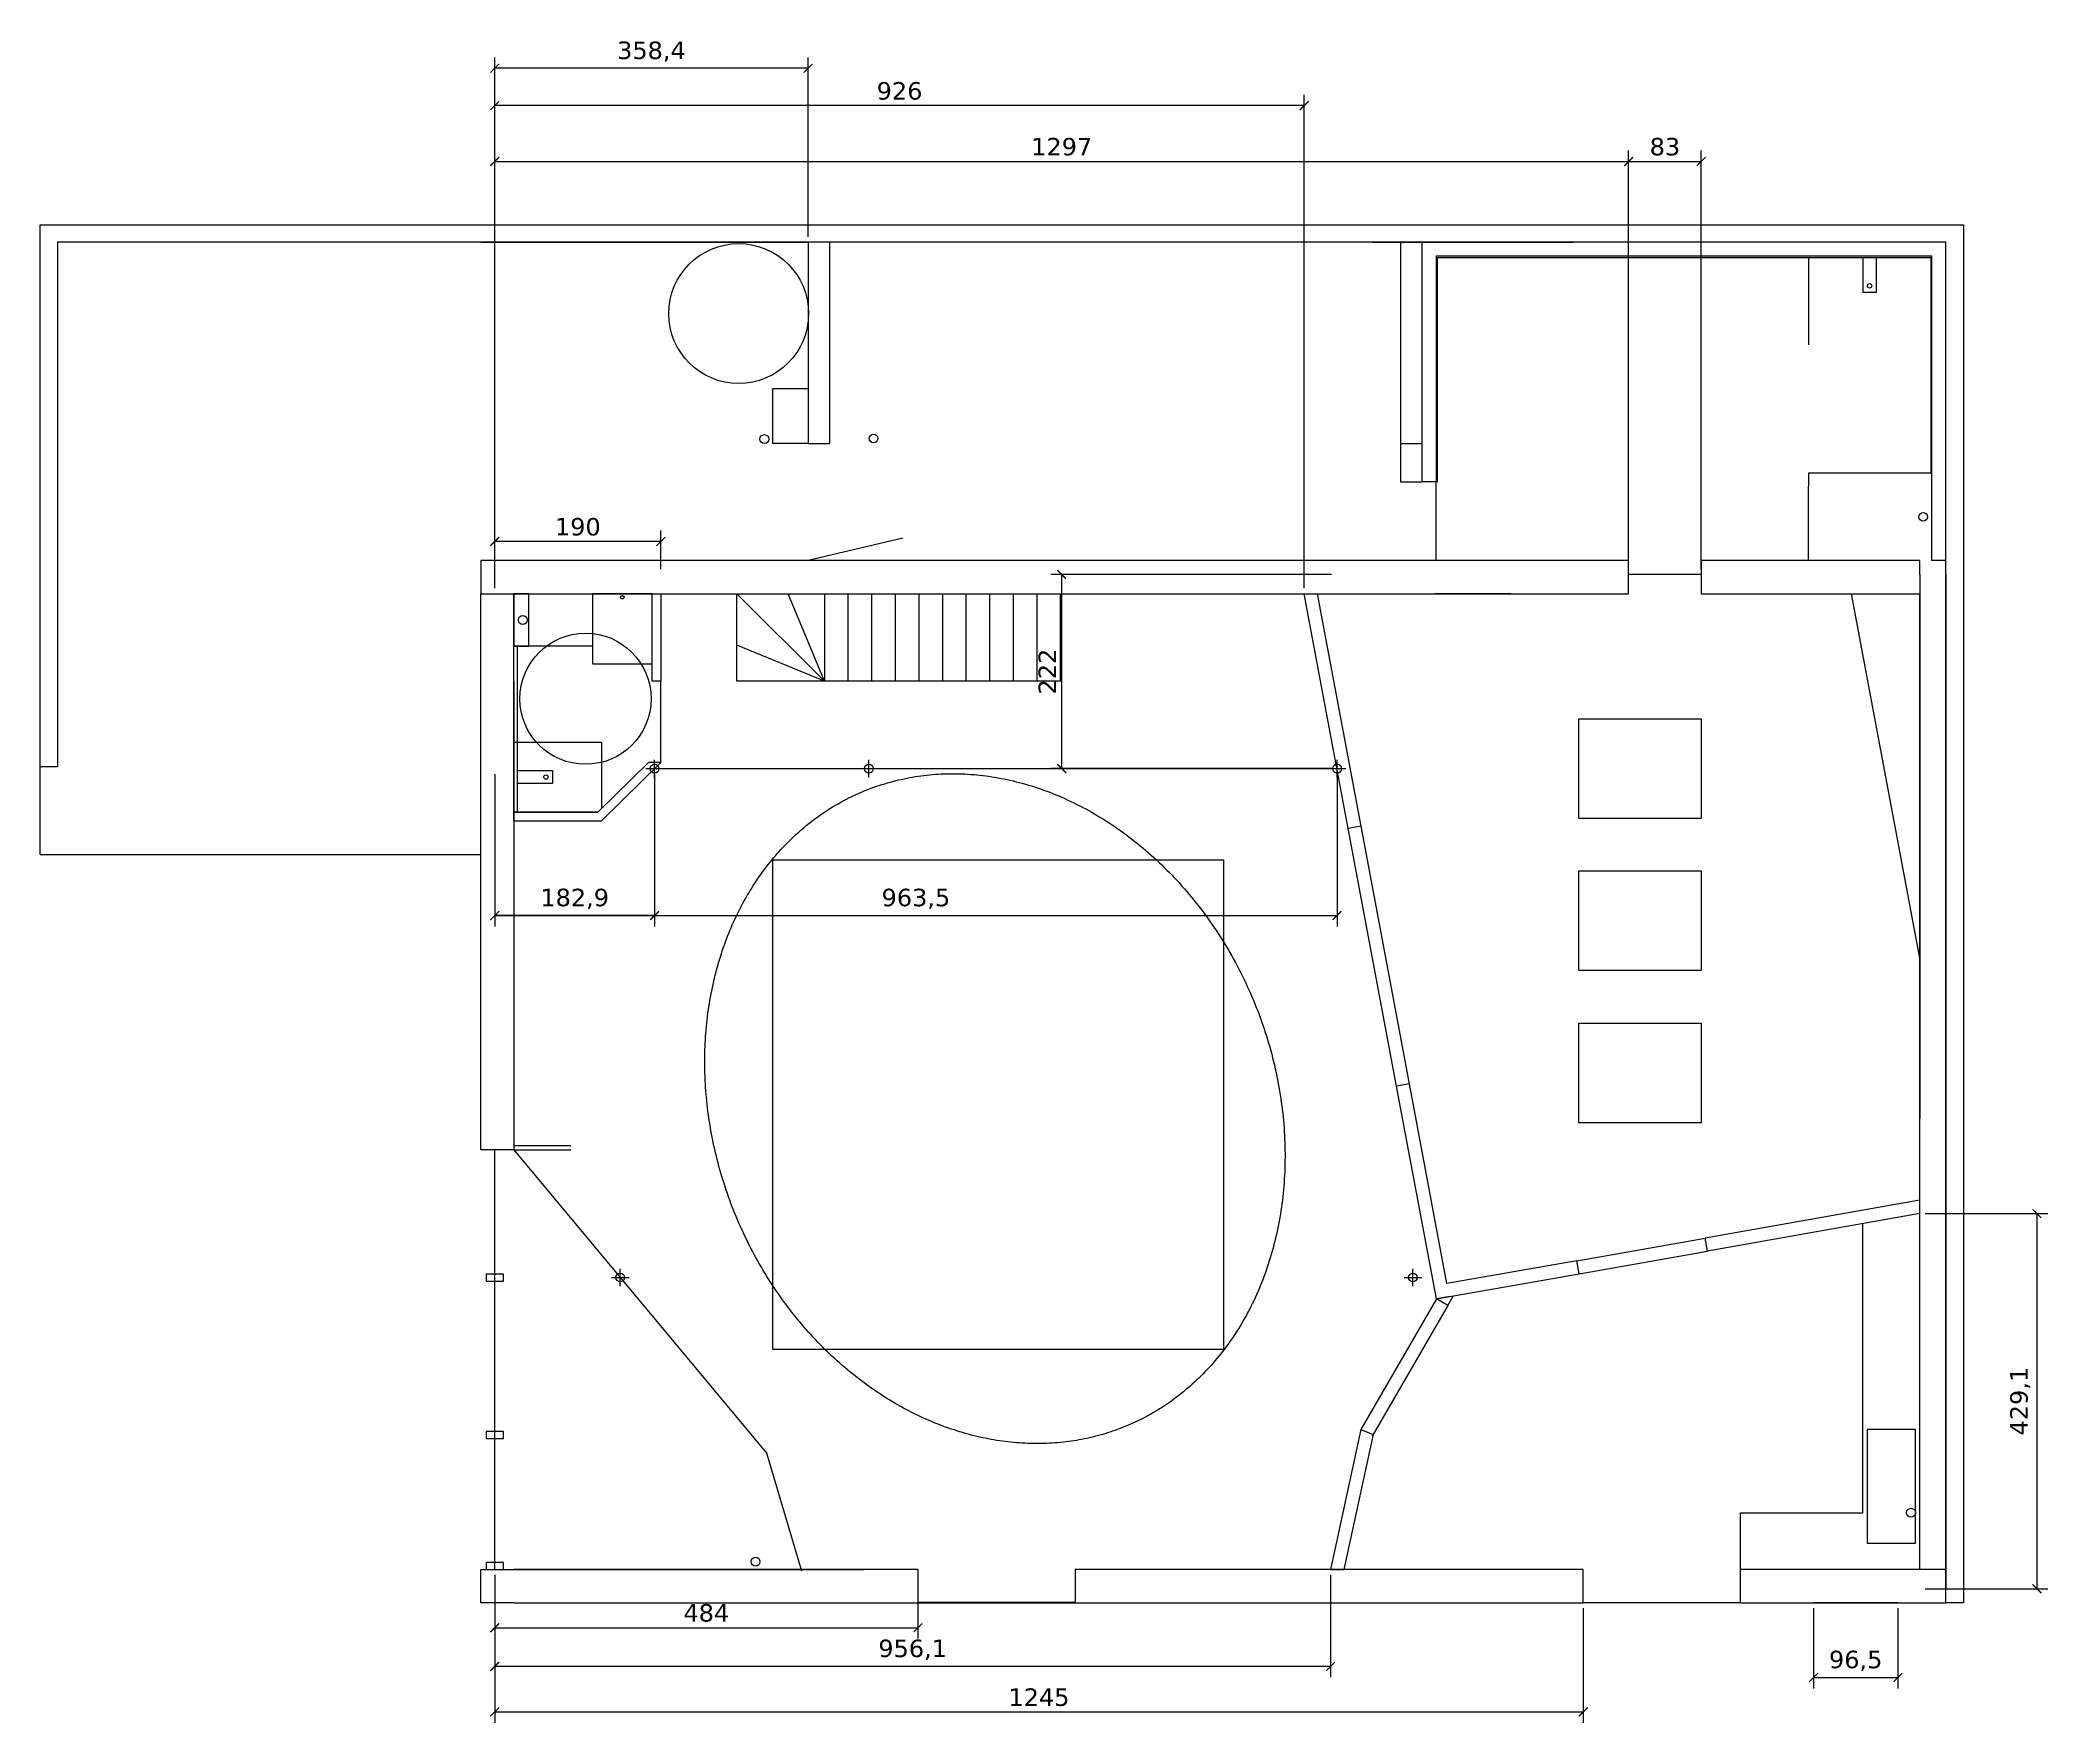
# Model space of a CAD drawing. Header units: centimetres. Extents: x -262314 to 1497847, y -126598 to 219599.
# Drawn here: x 541231 to 564196, y 106273 to 125519 of the extents above; entities that cross this region are included whole.
import ezdxf

# ---------------------------------------------------------------- set-up
doc = ezdxf.new("R2010")
doc.units = ezdxf.units.CM
doc.header["$PDMODE"] = 34
doc.header["$PDSIZE"] = 100
for name, color, linetype in [('A-terrasse-exterieur', 36, 'Continuous'), ('A-Wall', 30, 'Continuous'), ('AC-Calcul ratios', 4, 'Continuous'), ('charpente', 34, 'Continuous'), ('Dimensions', 6, 'Continuous'), ('I-Cloison', 11, 'Continuous'), ('I-STAIRS', 44, 'Continuous'), ('Isolant pourtour radier', 36, 'Continuous'), ('Mobilier PMR', 201, 'Continuous'), ('Mur de soutenement', 1, 'Continuous'), ('Mur de soutenement-fondations', 242, 'Continuous'), ('Portes', 3, 'Continuous')]:
    doc.layers.add(name, color=color, linetype=linetype)
doc.layers.add('canalisations', color=1, linetype='Continuous', true_color=0xff0000)
doc.styles.add('Seb', font='Verdana.ttf')
doc.dimstyles.new('d', dxfattribs={"dimtxt": 1, "dimasz": 1, "dimexe": 1.25, "dimexo": 0.625, "dimtad": 1, "dimdec": 1, "dimlfac": 0.1, "dimtxsty": 'Seb', "dimblk": 'ARCHTICK', "dimblk1": 'ARCHTICK', "dimblk2": 'ARCHTICK', "dimcen": 2.5, "dimclrd": 256, "dimclre": 256, "dimadec": 0, "dimazin": 0, "dimtfac": 1, "dimtdec": 1, "dimtmove": 0, "dimatfit": 3, "dimldrblk": 'ARCHTICK', "dimfxl": 1, "dimlwd": -1, "dimlwe": -1, "dimarcsym": 0})

# ---------------------------------------------------------------- blocks, each defined once
blk = doc.blocks.new('_ArchTick')
at = {"color": 0, "linetype": 'ByBlock', "const_width": 0.15}
blk.add_lwpolyline([(-0.5, -0.5), (0.5, 0.5)], dxfattribs=at)
blk = doc.blocks.new('*D2275')
at = {"layer": 'Defpoints', "color": 0, "transparency": 16777216}
for p in [(559401, 124131), (546431, 119407), (559401, 119407)]:
    blk.add_point(p, dxfattribs=at)
at = {"layer": 'Dimensions', "transparency": 16777216}
for p, q in [((546431, 119469), (546431, 124256)), ((559401, 119469), (559401, 124256)), ((546431, 124131), (559401, 124131))]:
    blk.add_line(p, q, dxfattribs=at)
at = {"layer": 'Dimensions', "transparency": 16777216, "xscale": 100, "yscale": 100, "zscale": 100, "rotation": 180}
blk.add_blockref('_ArchTick', (546431, 124131), dxfattribs=at)
at = {"layer": 'Dimensions', "transparency": 16777216, "xscale": 100, "yscale": 100, "zscale": 100}
blk.add_blockref('_ArchTick', (559401, 124131), dxfattribs=at)
at = {"layer": 'Dimensions', "color": 0, "transparency": 16777216, "insert": (552916, 124299), "char_height": 200, "attachment_point": 5, "style": 'Seb'}
blk.add_mtext('1297', dxfattribs=at)
blk = doc.blocks.new('*D2276')
at = {"layer": 'Defpoints', "color": 0, "transparency": 16777216}
for p in [(560231, 124131), (559401, 119407), (560231, 119407)]:
    blk.add_point(p, dxfattribs=at)
at = {"layer": 'Dimensions', "transparency": 16777216}
for p, q in [((559401, 119469), (559401, 124256)), ((560231, 119469), (560231, 124256)), ((559401, 124131), (560231, 124131))]:
    blk.add_line(p, q, dxfattribs=at)
at = {"layer": 'Dimensions', "transparency": 16777216, "xscale": 100, "yscale": 100, "zscale": 100, "rotation": 180}
blk.add_blockref('_ArchTick', (559401, 124131), dxfattribs=at)
at = {"layer": 'Dimensions', "transparency": 16777216, "xscale": 100, "yscale": 100, "zscale": 100}
blk.add_blockref('_ArchTick', (560231, 124131), dxfattribs=at)
at = {"layer": 'Dimensions', "color": 0, "transparency": 16777216, "insert": (559816, 124299), "char_height": 200, "attachment_point": 5, "style": 'Seb'}
blk.add_mtext('83', dxfattribs=at)
blk = doc.blocks.new('*D2277')
at = {"layer": 'Defpoints', "color": 0, "transparency": 16777216}
for p in [(546431, 124770), (546431, 119187), (555691, 119187)]:
    blk.add_point(p, dxfattribs=at)
at = {"layer": 'Dimensions', "transparency": 16777216}
for p, q in [((546431, 119249), (546431, 124895)), ((555691, 124770), (546431, 124770)), ((555691, 119249), (555691, 124895))]:
    blk.add_line(p, q, dxfattribs=at)
at = {"layer": 'Dimensions', "transparency": 16777216, "xscale": 100, "yscale": 100, "zscale": 100, "rotation": 180}
blk.add_blockref('_ArchTick', (546431, 124770), dxfattribs=at)
at = {"layer": 'Dimensions', "transparency": 16777216, "xscale": 100, "yscale": 100, "zscale": 100}
blk.add_blockref('_ArchTick', (555691, 124770), dxfattribs=at)
at = {"layer": 'Dimensions', "color": 0, "transparency": 16777216, "insert": (551061, 124937), "char_height": 200, "attachment_point": 5, "style": 'Seb'}
blk.add_mtext('926', dxfattribs=at)
blk = doc.blocks.new('*D2278')
at = {"layer": 'Defpoints', "color": 0, "transparency": 16777216}
for p in [(546431, 108027), (555992, 108027), (546431, 106919)]:
    blk.add_point(p, dxfattribs=at)
at = {"layer": 'Dimensions', "transparency": 16777216}
for p, q in [((546431, 107964), (546431, 106794)), ((555992, 107964), (555992, 106794)), ((555992, 106919), (546431, 106919))]:
    blk.add_line(p, q, dxfattribs=at)
at = {"layer": 'Dimensions', "transparency": 16777216, "xscale": 100, "yscale": 100, "zscale": 100, "rotation": 180}
blk.add_blockref('_ArchTick', (546431, 106919), dxfattribs=at)
at = {"layer": 'Dimensions', "transparency": 16777216, "xscale": 100, "yscale": 100, "zscale": 100}
blk.add_blockref('_ArchTick', (555992, 106919), dxfattribs=at)
at = {"layer": 'Dimensions', "color": 0, "transparency": 16777216, "insert": (551211, 107109), "char_height": 200, "attachment_point": 5, "style": 'Seb'}
blk.add_mtext('956,1', dxfattribs=at)
blk = doc.blocks.new('*D2279')
at = {"layer": 'Defpoints', "color": 0, "transparency": 16777216}
for p in [(561516, 107647), (562481, 107647), (562481, 106792)]:
    blk.add_point(p, dxfattribs=at)
at = {"layer": 'Dimensions', "transparency": 16777216}
for p, q in [((561516, 107584), (561516, 106667)), ((562481, 107584), (562481, 106667)), ((561516, 106792), (562481, 106792))]:
    blk.add_line(p, q, dxfattribs=at)
at = {"layer": 'Dimensions', "transparency": 16777216, "xscale": 100, "yscale": 100, "zscale": 100, "rotation": 180}
blk.add_blockref('_ArchTick', (561516, 106792), dxfattribs=at)
at = {"layer": 'Dimensions', "transparency": 16777216, "xscale": 100, "yscale": 100, "zscale": 100}
blk.add_blockref('_ArchTick', (562481, 106792), dxfattribs=at)
at = {"layer": 'Dimensions', "color": 0, "transparency": 16777216, "insert": (561998, 106982), "char_height": 200, "attachment_point": 5, "style": 'Seb'}
blk.add_mtext('96,5', dxfattribs=at)
blk = doc.blocks.new('*D2280')
at = {"layer": 'Defpoints', "color": 0, "transparency": 16777216}
for p in [(546431, 107807), (558881, 107647), (558881, 106398)]:
    blk.add_point(p, dxfattribs=at)
at = {"layer": 'Dimensions', "transparency": 16777216}
for p, q in [((546431, 107744), (546431, 106273)), ((558881, 107584), (558881, 106273)), ((546431, 106398), (558881, 106398))]:
    blk.add_line(p, q, dxfattribs=at)
at = {"layer": 'Dimensions', "transparency": 16777216, "xscale": 100, "yscale": 100, "zscale": 100, "rotation": 180}
blk.add_blockref('_ArchTick', (546431, 106398), dxfattribs=at)
at = {"layer": 'Dimensions', "transparency": 16777216, "xscale": 100, "yscale": 100, "zscale": 100}
blk.add_blockref('_ArchTick', (558881, 106398), dxfattribs=at)
at = {"layer": 'Dimensions', "color": 0, "transparency": 16777216, "insert": (552656, 106565), "char_height": 200, "attachment_point": 5, "style": 'Seb'}
blk.add_mtext('1245', dxfattribs=at)
blk = doc.blocks.new('*D2281')
at = {"layer": 'Defpoints', "color": 0, "transparency": 16777216}
for p in [(546431, 107807), (551271, 107807), (551271, 107361)]:
    blk.add_point(p, dxfattribs=at)
at = {"layer": 'Dimensions', "transparency": 16777216}
for p, q in [((546431, 107744), (546431, 107236)), ((551271, 107744), (551271, 107236)), ((546431, 107361), (551271, 107361))]:
    blk.add_line(p, q, dxfattribs=at)
at = {"layer": 'Dimensions', "transparency": 16777216, "xscale": 100, "yscale": 100, "zscale": 100, "rotation": 180}
blk.add_blockref('_ArchTick', (546431, 107361), dxfattribs=at)
at = {"layer": 'Dimensions', "transparency": 16777216, "xscale": 100, "yscale": 100, "zscale": 100}
blk.add_blockref('_ArchTick', (551271, 107361), dxfattribs=at)
at = {"layer": 'Dimensions', "color": 0, "transparency": 16777216, "insert": (548851, 107529), "char_height": 200, "attachment_point": 5, "style": 'Seb'}
blk.add_mtext('484', dxfattribs=at)
blk = doc.blocks.new('*D2282')
at = {"layer": 'Defpoints', "color": 0, "transparency": 16777216}
for p in [(562731, 112098), (562731, 107807), (564071, 107807)]:
    blk.add_point(p, dxfattribs=at)
at = {"layer": 'Dimensions', "transparency": 16777216}
for p, q in [((562793, 112098), (564196, 112098)), ((564071, 112098), (564071, 107807)), ((562793, 107807), (564196, 107807))]:
    blk.add_line(p, q, dxfattribs=at)
at = {"layer": 'Dimensions', "transparency": 16777216, "xscale": 100, "yscale": 100, "zscale": 100}
for p, rotation in [((564071, 112098), 90), ((564071, 107807), 270)]:
    blk.add_blockref('_ArchTick', p, dxfattribs=dict(at, rotation=rotation))
at = {"layer": 'Dimensions', "color": 0, "transparency": 16777216, "insert": (563881, 109952), "char_height": 200, "attachment_point": 5, "rotation": 90, "style": 'Seb'}
blk.add_mtext('429,1', dxfattribs=at)
blk = doc.blocks.new('*D2283')
at = {"layer": 'Defpoints', "color": 0, "transparency": 16777216}
for p in [(546431, 119785), (546431, 119407), (548331, 119407)]:
    blk.add_point(p, dxfattribs=at)
at = {"layer": 'Dimensions', "transparency": 16777216}
for p, q in [((546431, 119469), (546431, 119910)), ((548331, 119469), (548331, 119910)), ((548331, 119785), (546431, 119785))]:
    blk.add_line(p, q, dxfattribs=at)
at = {"layer": 'Dimensions', "transparency": 16777216, "xscale": 100, "yscale": 100, "zscale": 100, "rotation": 180}
blk.add_blockref('_ArchTick', (546431, 119785), dxfattribs=at)
at = {"layer": 'Dimensions', "transparency": 16777216, "xscale": 100, "yscale": 100, "zscale": 100}
blk.add_blockref('_ArchTick', (548331, 119785), dxfattribs=at)
at = {"layer": 'Dimensions', "color": 0, "transparency": 16777216, "insert": (547381, 119952), "char_height": 200, "attachment_point": 5, "style": 'Seb'}
blk.add_mtext('190', dxfattribs=at)
blk = doc.blocks.new('*D2284')
at = {"layer": 'Defpoints', "color": 0, "transparency": 16777216}
for p in [(546431, 125197), (546431, 123207), (550015, 123207)]:
    blk.add_point(p, dxfattribs=at)
at = {"layer": 'Dimensions', "transparency": 16777216}
for p, q in [((546431, 123269), (546431, 125322)), ((550015, 125197), (546431, 125197)), ((550015, 123269), (550015, 125322))]:
    blk.add_line(p, q, dxfattribs=at)
at = {"layer": 'Dimensions', "transparency": 16777216, "xscale": 100, "yscale": 100, "zscale": 100, "rotation": 180}
blk.add_blockref('_ArchTick', (546431, 125197), dxfattribs=at)
at = {"layer": 'Dimensions', "transparency": 16777216, "xscale": 100, "yscale": 100, "zscale": 100}
blk.add_blockref('_ArchTick', (550015, 125197), dxfattribs=at)
at = {"layer": 'Dimensions', "color": 0, "transparency": 16777216, "insert": (548223, 125387), "char_height": 200, "attachment_point": 5, "style": 'Seb'}
blk.add_mtext('358,4', dxfattribs=at)
blk = doc.blocks.new('*D2554')
at = {"layer": 'Defpoints', "color": 0, "transparency": 16777216}
for p in [(552916, 119407), (556066, 119407), (556066, 117187)]:
    blk.add_point(p, dxfattribs=at)
at = {"layer": 'Dimensions', "transparency": 16777216}
for p, q in [((556003, 119407), (552791, 119407)), ((552916, 117187), (552916, 119407)), ((556003, 117187), (552791, 117187))]:
    blk.add_line(p, q, dxfattribs=at)
at = {"layer": 'Dimensions', "transparency": 16777216, "xscale": 100, "yscale": 100, "zscale": 100}
for p, rotation in [((552916, 119407), 90), ((552916, 117187), 270)]:
    blk.add_blockref('_ArchTick', p, dxfattribs=dict(at, rotation=rotation))
at = {"layer": 'Dimensions', "color": 0, "transparency": 16777216, "insert": (552751, 118297), "char_height": 200, "attachment_point": 5, "rotation": 90, "style": 'Seb'}
blk.add_mtext('222', dxfattribs=at)
blk = doc.blocks.new('*D2555')
at = {"layer": 'Defpoints', "color": 0, "transparency": 16777216}
for p in [(546431, 117187), (548259, 117187), (546431, 115507)]:
    blk.add_point(p, dxfattribs=at)
at = {"layer": 'Dimensions', "transparency": 16777216}
for p, q in [((546431, 117124), (546431, 115382)), ((548259, 117124), (548259, 115382)), ((548259, 115507), (546431, 115507))]:
    blk.add_line(p, q, dxfattribs=at)
at = {"layer": 'Dimensions', "transparency": 16777216, "xscale": 100, "yscale": 100, "zscale": 100, "rotation": 180}
blk.add_blockref('_ArchTick', (546431, 115507), dxfattribs=at)
at = {"layer": 'Dimensions', "transparency": 16777216, "xscale": 100, "yscale": 100, "zscale": 100}
blk.add_blockref('_ArchTick', (548259, 115507), dxfattribs=at)
at = {"layer": 'Dimensions', "color": 0, "transparency": 16777216, "insert": (547345, 115697), "char_height": 200, "attachment_point": 5, "style": 'Seb'}
blk.add_mtext('182,9', dxfattribs=at)
blk = doc.blocks.new('*D2556')
at = {"layer": 'Defpoints', "color": 0, "transparency": 16777216}
for p in [(546431, 117187), (556066, 117187), (556066, 115507)]:
    blk.add_point(p, dxfattribs=at)
at = {"layer": 'Dimensions', "transparency": 16777216}
for p, q in [((546431, 117124), (546431, 115382)), ((556066, 117124), (556066, 115382)), ((546431, 115507), (556066, 115507))]:
    blk.add_line(p, q, dxfattribs=at)
at = {"layer": 'Dimensions', "transparency": 16777216, "xscale": 100, "yscale": 100, "zscale": 100, "rotation": 180}
blk.add_blockref('_ArchTick', (546431, 115507), dxfattribs=at)
at = {"layer": 'Dimensions', "transparency": 16777216, "xscale": 100, "yscale": 100, "zscale": 100}
blk.add_blockref('_ArchTick', (556066, 115507), dxfattribs=at)
at = {"layer": 'Dimensions', "color": 0, "transparency": 16777216, "insert": (551248, 115697), "char_height": 200, "attachment_point": 5, "style": 'Seb'}
blk.add_mtext('963,5', dxfattribs=at)

msp = doc.modelspace()

# ---------------------------------------------------------------- linework, layer by layer
at = {"layer": 'A-terrasse-exterieur'}
msp.add_line((541230.8, 116206.56), (546270.8, 116206.56), dxfattribs=at)
at = {"layer": 'A-Wall'}
for p, q in [((562730.8, 119406.56), (562730.8, 119566.56)), ((562730.8, 119406.56), (562730.8, 119186.56)), ((546650.8, 112825.5), (546270.8, 112825.5)), ((546270.8, 108026.56), (546650.8, 108026.56)), ((551270.8, 108026.56), (551270.8, 107648.74)), ((553070.8, 108026.56), (553070.8, 107646.56)), ((558880.8, 107646.56), (558880.8, 108026.56)), ((560680.8, 107646.56), (560680.8, 108026.56))]:
    msp.add_line(p, q, dxfattribs=at)
for points in [[(559400.8, 119186.56), (559400.8, 119566.56), (546270.8, 119566.56), (546270.8, 119186.56), (559400.8, 119186.56)], [(562730.8, 119566.56), (560230.8, 119566.56), (560230.8, 119186.56), (562730.8, 119186.56)], [(546270.8, 112826.56), (546270.8, 119186.56)], [(546650.8, 118186.56), (546650.8, 112827.16)], [(546650.8, 107646.56), (546270.8, 107646.56), (546270.8, 108026.56)], [(551270.8, 108026.56), (546650.8, 108026.56)], [(558880.8, 108026.56), (553070.8, 108026.56)], [(560680.8, 107646.56), (563030.8, 107646.56), (563030.8, 108026.56), (560680.8, 108026.56)], [(546650.8, 107646.56), (558880.8, 107646.56)]]:
    msp.add_lwpolyline(points, dxfattribs=at)
at = {"layer": 'AC-Calcul ratios'}
for p, q in [((546270.8, 123206.56), (550014.59, 123206.56)), ((550014.59, 123206.56), (550014.59, 120906.56)), ((546650.8, 117086.56), (546650.8, 119186.56)), ((546650.8, 119186.56), (548450.8, 119186.56)), ((546820.8, 119186.56), (546650.8, 119186.56)), ((546650.8, 119186.56), (546650.8, 118586.56)), ((546820.8, 118586.56), (546820.8, 119186.56)), ((556193.91, 116501.1), (555691.03, 119186.56)), ((556340.27, 116526.91), (555840.67, 119186.56)), ((558052.81, 119186.56), (557189, 119186.56)), ((546650.8, 118586.56), (546820.8, 118586.56)), ((546690.8, 116690.38), (546690.8, 118586.56)), ((547609.98, 116690.38), (548187.91, 117256.56)), ((547650.8, 116590.38), (548330.8, 117256.56)), ((548330.8, 117256.56), (548187.91, 117256.56)), ((546650.8, 116690.38), (547609.98, 116690.38)), ((546650.8, 116590.38), (546650.8, 116690.38)), ((546650.8, 116690.38), (546690.8, 116690.38)), ((546650.8, 116590.38), (547650.8, 116590.38)), ((556340.27, 116526.91), (556193.91, 116501.1)), ((556893.64, 113580.91), (556745.63, 113554.81)), ((557201.39, 111120.99), (556745.63, 113554.81)), ((557322.77, 111296.37), (556893.64, 113580.91)), ((562730.8, 112249.95), (560276.35, 111817.17)), ((562730.8, 112097.64), (560302.53, 111668.74)), ((562730.8, 112097.64), (562730.8, 112249.95)), ((560302.69, 111667.83), (560276.35, 111817.17)), ((557201.39, 111120.99), (558836.17, 111409.25)), ((558809.84, 111558.58), (557322.77, 111296.37)), ((558836.17, 111409.25), (558809.84, 111558.58)), ((557331.3, 111045.99), (557394.23, 111154.99)), ((557358.95, 111148.82), (557201.39, 111120.99)), ((557331.3, 111045.99), (557201.39, 111120.99)), ((556338.57, 109626.54), (555991.53, 108026.56)), ((556480.19, 109571.84), (556145.02, 108026.56)), ((556338.57, 109626.54), (556480.19, 109571.84)), ((555991.53, 108026.56), (556145.02, 108026.56))]:
    msp.add_line(p, q, dxfattribs=at)
msp.add_lwpolyline([(548230.8, 119186.56), (548330.8, 119186.56), (548330.8, 118186.56), (548230.8, 118186.56)], close=True, dxfattribs=at)
msp.add_lwpolyline([(561945.29, 119186.56), (562730.8, 114999.84)], dxfattribs=at)
msp.add_circle((549221.05, 122391.92), 800, dxfattribs=at)
at = {"layer": 'canalisations'}
for centre, radius in [((562157.8, 122708.56), 25), ((549514.59, 120956.56), 50), ((550764.59, 120962.61), 50), ((562770.8, 120066.56), 50), ((547890.8, 119146.56), 20), ((546750.8, 118886.56), 50), ((547015.8, 117090.38), 25), ((562630.8, 108676.56), 50), ((549414.56, 108116.56), 50)]:
    msp.add_circle(centre, radius, dxfattribs=at)
at = {"layer": 'charpente'}
msp.add_line((548259.35, 117186.56), (556065.55, 117186.56), dxfattribs=at)
msp.add_open_spline([(550656.52, 116931.05), (550599.7, 116907.67), (550543.72, 116882.26), (550401.31, 116811.43), (550316.22, 116762.97), (550151.05, 116656.2), (550070.95, 116597.88), (549916.34, 116471.59), (549841.82, 116403.61), (549711.3, 116270.8), (549654.33, 116207.44), (549545.04, 116074.51), (549492.73, 116004.94), (549393.18, 115859.85), (549345.95, 115784.34), (549256.99, 115627.72), (549215.26, 115546.62), (549137.71, 115379.24), (549101.89, 115292.97), (549036.55, 115115.75), (549007.03, 115024.81), (548954.63, 114838.81), (548931.75, 114743.76), (548892.94, 114550.18), (548877.01, 114451.66), (548852.32, 114251.79), (548843.56, 114150.46), (548833.4, 113945.72), (548832, 113842.31), (548836.65, 113634.15), (548842.71, 113529.41), (548862.31, 113319.37), (548875.86, 113214.08), (548910.41, 113003.71), (548931.41, 112898.64), (548980.75, 112689.52), (549009.09, 112585.47), (549072.94, 112379.16), (549108.44, 112276.9), (549186.36, 112074.94), (549228.77, 111975.24), (549320.19, 111779.15), (549369.19, 111682.75), (549473.41, 111493.95), (549528.63, 111401.56), (549644.83, 111221.44), (549705.82, 111133.72), (549833.07, 110963.57), (549899.33, 110881.14), (550036.6, 110722.14), (550107.61, 110645.57), (550253.77, 110498.79), (550328.93, 110428.58), (550482.79, 110294.96), (550561.49, 110231.55), (550721.8, 110111.89), (550803.41, 110055.64), (550968.87, 109950.58), (551052.74, 109901.78), (551222.06, 109811.83), (551307.53, 109770.68), (551479.43, 109696.18), (551565.86, 109662.82), (551739.08, 109603.95), (551825.86, 109578.43), (551999.21, 109535.24), (552085.77, 109517.56), (552258.15, 109489.96), (552343.96, 109480.04), (552514.37, 109467.87), (552598.96, 109465.6), (552766.51, 109468.6), (552849.47, 109473.85), (553013.4, 109491.72), (553094.37, 109504.33), (553254, 109536.78), (553332.66, 109556.62), (553487.4, 109603.36), (553563.48, 109630.28), (553737.87, 109701.28), (553835.07, 109748.11), (554023.72, 109853.94), (554115.17, 109912.95), (554274.12, 110030.04), (554342.79, 110085.98), (554475.52, 110205.39), (554539.58, 110268.85), (554662.64, 110403.06), (554721.64, 110473.81), (554834.06, 110622.32), (554887.49, 110700.08), (554988.25, 110862.22), (555035.58, 110946.59), (555123.64, 111121.49), (555164.37, 111212), (555238.74, 111398.59), (555272.37, 111494.67), (555332.11, 111691.71), (555358.21, 111792.67), (555402.5, 111998.73), (555420.69, 112103.83), (555448.85, 112317.33), (555458.82, 112425.73), (555470.32, 112644.96), (555471.85, 112755.78), (555466.34, 112978.93), (555459.31, 113091.25), (555436.63, 113316.45), (555420.99, 113429.31), (555381.16, 113654.63), (555356.98, 113767.08), (555300.22, 113990.58), (555267.65, 114101.64), (555194.36, 114321.41), (555153.65, 114430.13), (555064.42, 114644.28), (555015.91, 114749.72), (554911.5, 114956.43), (554855.61, 115057.7), (554736.96, 115255.23), (554674.2, 115351.48), (554542.38, 115538.19), (554473.33, 115628.63), (554329.57, 115803.01), (554254.87, 115886.93), (554100.52, 116047.62), (554020.87, 116124.37), (553857.38, 116270.16), (553773.54, 116339.2), (553602.43, 116469.08), (553515.17, 116529.94), (553338.03, 116643.1), (553248.16, 116695.4), (553066.58, 116791.22), (552974.89, 116834.73), (552790.47, 116912.79), (552697.74, 116947.34), (552512.01, 117007.44), (552419, 117032.98), (552233.39, 117075.08), (552140.8, 117091.64), (551956.65, 117115.87), (551865.09, 117123.55), (551683.58, 117130.18), (551593.62, 117129.13), (551415.78, 117118.47), (551327.9, 117108.87), (551154.62, 117081.31), (551069.23, 117063.34), (550901.28, 117019.22), (550818.73, 116993.07), (550710.5, 116952.73), (550683.42, 116942.12), (550656.52, 116931.05)], degree=3, knots=[0, 0, 0, 0, 0.06073535, 0.06073535, 0.15700933, 0.15700933, 0.25328331, 0.25328331, 0.34955729, 0.34955729, 0.42923805, 0.42923805, 0.50891881, 0.50891881, 0.58859957, 0.58859957, 0.66828034, 0.66828034, 0.7479611, 0.7479611, 0.82764186, 0.82764186, 0.90732262, 0.90732262, 0.98700339, 0.98700339, 1.06668415, 1.06668415, 1.14636491, 1.14636491, 1.22604568, 1.22604568, 1.30572644, 1.30572644, 1.3854072, 1.3854072, 1.46508796, 1.46508796, 1.54476873, 1.54476873, 1.62444949, 1.62444949, 1.70413025, 1.70413025, 1.78381102, 1.78381102, 1.86349178, 1.86349178, 1.94317254, 1.94317254, 2.0228533, 2.0228533, 2.10253407, 2.10253407, 2.18221483, 2.18221483, 2.26189559, 2.26189559, 2.34157635, 2.34157635, 2.42125712, 2.42125712, 2.50093788, 2.50093788, 2.58061864, 2.58061864, 2.66029941, 2.66029941, 2.73998017, 2.73998017, 2.81966093, 2.81966093, 2.89934169, 2.89934169, 2.97902246, 2.97902246, 3.05870322, 3.05870322, 3.13838398, 3.13838398, 3.24484684, 3.24484684, 3.3513097, 3.3513097, 3.43669559, 3.43669559, 3.52208147, 3.52208147, 3.60746735, 3.60746735, 3.69285323, 3.69285323, 3.77823912, 3.77823912, 3.863625, 3.863625, 3.94901088, 3.94901088, 4.03439676, 4.03439676, 4.11978265, 4.11978265, 4.20516853, 4.20516853, 4.29055441, 4.29055441, 4.3759403, 4.3759403, 4.46132618, 4.46132618, 4.54671206, 4.54671206, 4.63209794, 4.63209794, 4.71748383, 4.71748383, 4.80286971, 4.80286971, 4.88825559, 4.88825559, 4.97364147, 4.97364147, 5.05902736, 5.05902736, 5.14441324, 5.14441324, 5.22979912, 5.22979912, 5.315185, 5.315185, 5.40057089, 5.40057089, 5.48595677, 5.48595677, 5.57134265, 5.57134265, 5.65672853, 5.65672853, 5.74211442, 5.74211442, 5.8275003, 5.8275003, 5.91288618, 5.91288618, 5.99827206, 5.99827206, 6.08365795, 6.08365795, 6.16904383, 6.16904383, 6.25442971, 6.25442971, 6.28318531, 6.28318531, 6.28318531, 6.28318531], dxfattribs=at)
for p in [(548259.35, 117186.56), (550710.8, 117186.56), (556065.55, 117186.56), (547866.85, 111366.56), (556932.8, 111366.56)]:
    msp.add_point(p, dxfattribs=at)
at = {"layer": 'Dimensions'}
msp.add_lwpolyline([(554766.69, 110544.4), (549609.97, 110544.4), (549609.97, 116141.9), (554766.69, 116141.9)], close=True, dxfattribs=at)
at = {"layer": 'I-Cloison'}
for p, q in [((557213.4, 120466.56), (557213.4, 123033.56)), ((557213.4, 123033.56), (562857.8, 123033.56)), ((561457.8, 123033.56), (561457.8, 122033.56)), ((562857.8, 123033.56), (562857.8, 120566.56)), ((556790.4, 120906.56), (556790.4, 120466.56)), ((557040.4, 120466.56), (557040.4, 120906.56)), ((556790.4, 120466.56), (557040.4, 120466.56)), ((557200.4, 120466.56), (557213.4, 120466.56)), ((562857.8, 120566.56), (561457.8, 120566.56)), ((561457.8, 120566.56), (561457.8, 120416.56)), ((551097.59, 119823.56), (550015.8, 119566.56)), ((562730.8, 119186.56), (562730.8, 113186.56)), ((546650.8, 112875.5), (547302.47, 112875.5)), ((546650.8, 112825.5), (547302.47, 112825.5)), ((546430.8, 109606.56), (546430.8, 111326.56)), ((546430.8, 108106.56), (546430.8, 109526.56))]:
    msp.add_line(p, q, dxfattribs=at)
for points in [[(546330.8, 111326.56), (546530.8, 111326.56), (546530.8, 111406.56), (546330.8, 111406.56)], [(546330.8, 109526.56), (546530.8, 109526.56), (546530.8, 109606.56), (546330.8, 109606.56)], [(546330.8, 108026.56), (546530.8, 108026.56), (546530.8, 108106.56), (546330.8, 108106.56)]]:
    msp.add_lwpolyline(points, close=True, dxfattribs=at)
at = {"layer": 'I-STAIRS'}
for p, q in [((550200.8, 118186.56), (549200.8, 119186.56)), ((550200.8, 118186.56), (549786.59, 119186.56)), ((550200.8, 119186.56), (550200.8, 118186.56)), ((550470.8, 119186.56), (550470.8, 118186.56)), ((550740.8, 119186.56), (550740.8, 118186.56)), ((551010.8, 119186.56), (551010.8, 118186.56)), ((551280.8, 119186.56), (551280.8, 118186.56)), ((551550.8, 119186.56), (551550.8, 118186.56)), ((551820.8, 119186.56), (551820.8, 118186.56)), ((552090.8, 119186.56), (552090.8, 118186.56)), ((552360.8, 119186.56), (552360.8, 118186.56)), ((552630.8, 119186.56), (552630.8, 118186.56)), ((552900.8, 118186.56), (552900.8, 119186.56)), ((550200.8, 118186.56), (549200.8, 118600.77)), ((541230.8, 116206.56), (541230.8, 117206.56))]:
    msp.add_line(p, q, dxfattribs=at)
msp.add_lwpolyline([(549200.8, 119186.56), (552900.8, 119186.56), (552900.8, 118186.56), (549200.8, 118186.56)], close=True, dxfattribs=at)
at = {"layer": 'Isolant pourtour radier'}
for p, q in [((562870.8, 123046.56), (557200.4, 123046.56)), ((557200.4, 123046.56), (557200.4, 120466.56)), ((562870.8, 119566.56), (562870.8, 123046.56)), ((557040.4, 120466.56), (557040.4, 120906.56)), ((557200.4, 120466.56), (557040.4, 120466.56)), ((563030.8, 119566.56), (562870.8, 119566.56))]:
    msp.add_line(p, q, dxfattribs=at)
for points in [[(563030.8, 119406.56), (563030.8, 107806.56)], [(562730.8, 108026.56), (562730.8, 119186.56)]]:
    msp.add_lwpolyline(points, dxfattribs=at)
at = {"layer": 'Mobilier PMR'}
for p, q in [((562080.8, 108676.56), (562080.8, 111982.83)), ((560680.8, 108026.56), (560680.8, 108676.56)), ((560680.8, 108676.56), (562080.8, 108676.56))]:
    msp.add_line(p, q, dxfattribs=at)
for points in [[(546650.8, 119186.56), (547550.8, 119186.56), (547550.8, 118586.56), (546650.8, 118586.56)], [(548230.8, 119186.56), (547550.8, 119186.56), (547550.8, 118386.56), (548230.8, 118386.56)]]:
    msp.add_lwpolyline(points, close=True, dxfattribs=at)
msp.add_lwpolyline([(547609.98, 116690.38), (546650.8, 116690.38), (546650.8, 117490.38), (547650.8, 117490.38), (547650.8, 116730.37)], dxfattribs=at)
msp.add_circle((547469.11, 117986.01), 750, dxfattribs=at)
at = {"layer": 'Mur de soutenement'}
for p, q in [((541230.8, 117206.56), (541230.8, 117406.56)), ((541230.8, 117206.56), (541230.8, 117406.56)), ((546430.8, 108026.56), (550650.8, 108026.56))]:
    msp.add_line(p, q, dxfattribs=at)
for points in [[(541230.8, 123206.56), (541230.8, 123406.56), (563230.8, 123406.56), (563230.8, 123206.56)], [(541430.8, 123206.56), (541430.8, 117206.56), (541230.8, 117206.56), (541230.8, 123406.56), (541430.8, 123406.56)], [(563030.8, 123406.56), (563230.8, 123406.56), (563230.8, 107646.56), (563030.8, 107646.56), (563030.8, 123206.56)], [(563030.8, 123206.56), (541430.8, 123206.56)], [(550014.59, 123206.56), (550014.59, 120906.56), (550264.59, 120906.56), (550264.59, 123206.56), (550014.59, 123206.56)], [(556470.4, 123206.56), (558770.4, 123206.56)], [(556790.4, 123206.56), (556790.4, 120906.56), (557040.4, 120906.56), (557040.4, 123206.56), (556790.4, 123206.56)], [(558830.81, 117756.54), (560230.81, 117756.54), (560230.81, 116616.54), (558830.81, 116616.54), (558830.81, 117756.54)], [(558830.81, 116016.54), (560230.81, 116016.54), (560230.81, 114876.54), (558830.81, 114876.54), (558830.81, 116016.54)], [(558830.81, 114276.54), (560230.81, 114276.54), (560230.81, 113136.54), (558830.81, 113136.54), (558830.81, 114276.54)]]:
    msp.add_lwpolyline(points, dxfattribs=at)
at = {"layer": 'Mur de soutenement-fondations'}
for points in [[(562232.8, 123033.56), (562232.8, 122633.56), (562082.8, 122633.56), (562082.8, 123033.56)], [(546690.8, 117165.38), (547090.8, 117165.38), (547090.8, 117015.38), (546690.8, 117015.38)]]:
    msp.add_lwpolyline(points, close=True, dxfattribs=at)
at = {"layer": 'Portes'}
for p, q in [((557200.4, 119566.56), (557200.4, 120466.56)), ((561457.8, 119566.56), (561457.8, 120416.56)), ((560230.8, 119406.56), (559400.8, 119406.56)), ((548330.8, 117256.56), (548330.8, 118186.56)), ((556745.63, 113554.81), (556193.91, 116501.1)), ((556893.07, 113582.42), (556341.35, 116528.71)), ((546430.8, 108026.56), (546430.8, 112826.56)), ((546650.8, 112825.5), (549543.16, 109355.44)), ((558810.13, 111556.97), (560276.64, 111815.55)), ((558836.17, 111409.25), (560302.69, 111667.83)), ((557201.39, 111120.99), (556338.57, 109626.54)), ((557331.3, 111045.99), (556468.47, 109551.54)), ((549943.52, 108006.22), (549539.64, 109367.28)), ((553070.8, 107648.74), (551270.8, 107648.74)), ((560680.8, 107646.56), (558880.8, 107646.56)), ((562480.8, 107646.56), (561515.8, 107646.56))]:
    msp.add_line(p, q, dxfattribs=at)
for points in [[(549613.54, 121536.02), (550014.59, 121536.02), (550014.59, 120906.56), (549613.54, 120906.56)], [(562130.8, 108326.56), (562680.8, 108326.56), (562680.8, 109626.56), (562130.8, 109626.56)]]:
    msp.add_lwpolyline(points, close=True, dxfattribs=at)

# ---------------------------------------------------------------- dimensions: what is measured, and where the dimension line sits
at = {"layer": 'Dimensions'}
dim = msp.add_linear_dim(base=(546430.8, 125197.33), p1=(550014.59, 123206.56), p2=(546430.8, 123206.56), dimstyle='d', override={"dimtxt": 2}, dxfattribs=at)
dim.commit()
dim.dimension.update_dxf_attribs({"geometry": '*D2284', "text_midpoint": (548222.69, 125197.33), "dimtype": 160})
for base, p1, p2, picture, middle in [((546430.8, 124770.19), (555691.03, 119186.56), (546430.8, 119186.56), '*D2277', (551060.92, 124937.46)), ((559400.8, 124131.27), (546430.8, 119406.56), (559400.8, 119406.56), '*D2275', (552915.8, 124298.54)), ((560230.8, 124131.27), (559400.8, 119406.56), (560230.8, 119406.56), '*D2276', (559815.8, 124298.54)), ((546430.8, 119784.98), (548330.8, 119406.56), (546430.8, 119406.56), '*D2283', (547380.8, 119952.25)), ((546430.8, 115506.86), (548259.35, 117186.56), (546430.8, 117186.56), '*D2555', (547345.08, 115696.96)), ((556065.55, 115506.86), (546430.8, 117186.56), (556065.55, 117186.56), '*D2556', (551248.18, 115696.96)), ((546430.8, 106919.36), (555991.53, 108026.56), (546430.8, 108026.56), '*D2278', (551211.16, 107109.47)), ((558880.8, 106398.04), (546430.8, 107806.56), (558880.8, 107646.56), '*D2280', (552655.8, 106565.3)), ((551270.8, 107361.47), (546430.8, 107806.56), (551270.8, 107806.56), '*D2281', (548850.8, 107528.74)), ((562480.8, 106792.37), (561515.8, 107646.56), (562480.8, 107646.56), '*D2279', (561998.3, 106982.47))]:
    dim = msp.add_linear_dim(base=base, p1=p1, p2=p2, dimstyle='d', override={"dimtxt": 2}, dxfattribs=at)
    dim.commit()
    dim.dimension.update_dxf_attribs({"geometry": picture, "text_midpoint": middle})
for base, p1, p2, picture, middle in [((552915.8, 119406.56), (556065.55, 117186.56), (556065.55, 119406.56), '*D2554', (552751.22, 118296.56)), ((564071.15, 107806.56), (562730.8, 112097.64), (562730.8, 107806.56), '*D2282', (563881.05, 109952.1))]:
    dim = msp.add_linear_dim(base=base, p1=p1, p2=p2, angle=90, dimstyle='d', override={"dimtxt": 2}, dxfattribs=at)
    dim.commit()
    dim.dimension.update_dxf_attribs({"geometry": picture, "text_midpoint": middle})

doc.saveas('drawing.dxf')
